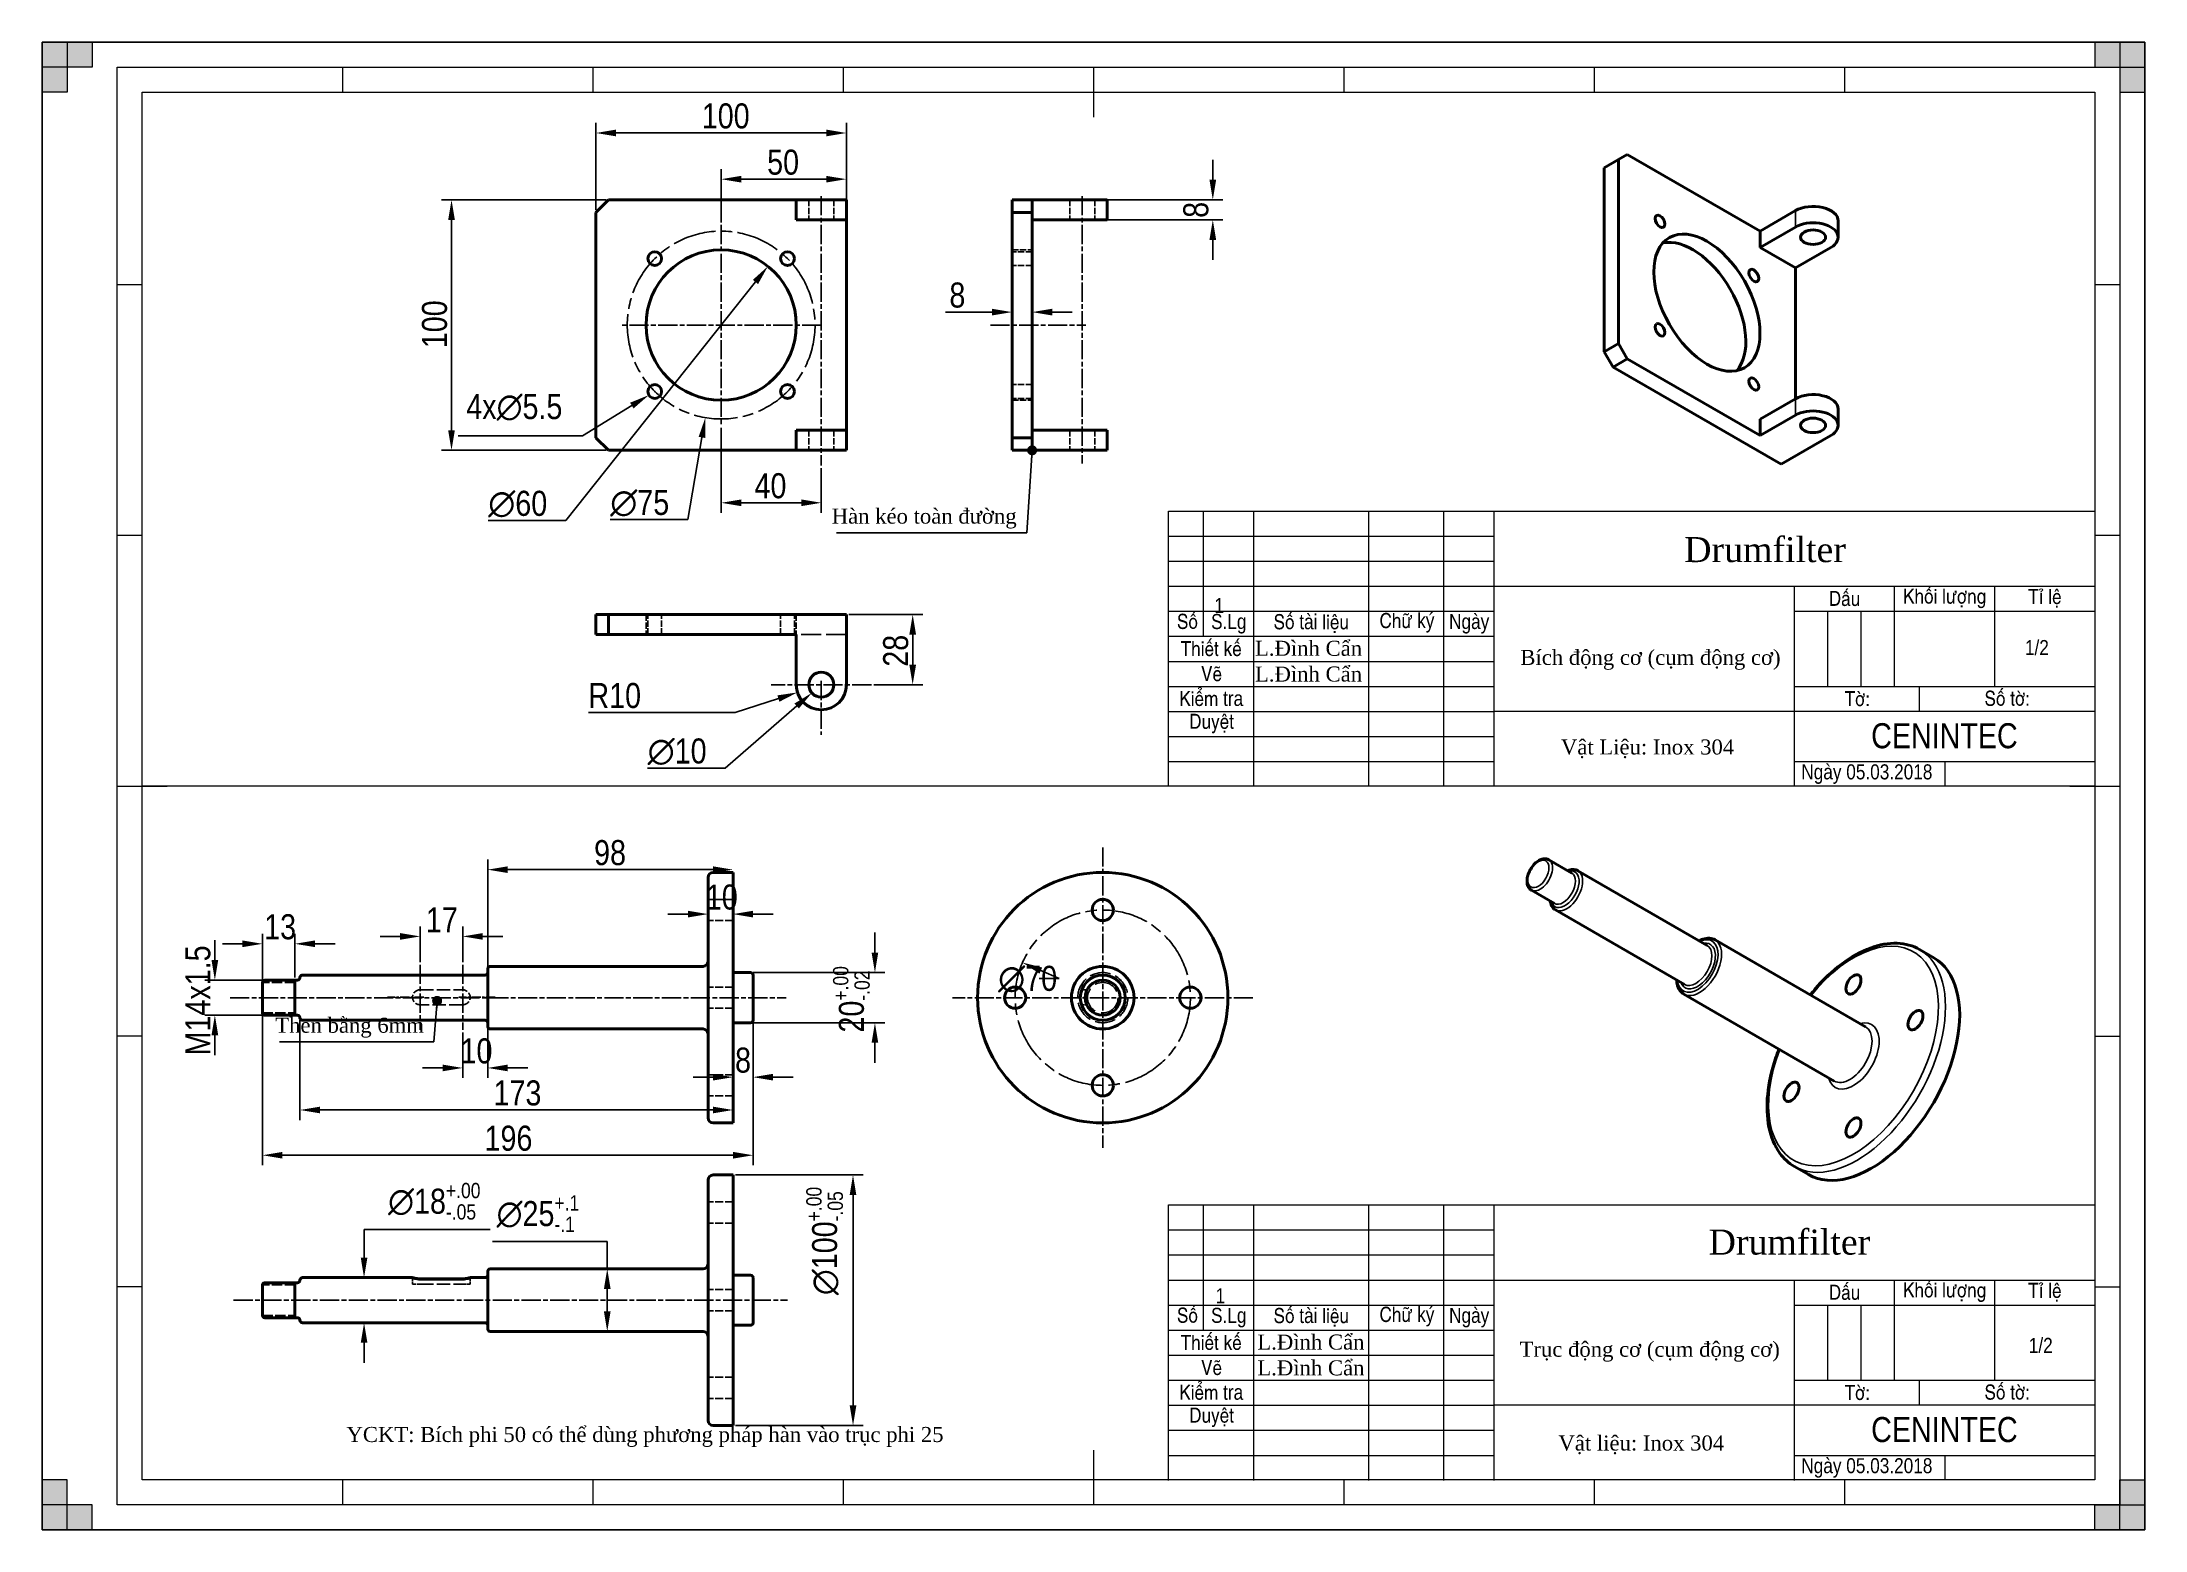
# Model space of a CAD drawing. Header units: millimetres. Extents: x 0 to 840, y 0 to 594.
import ezdxf

# ---------------------------------------------------------------- set-up
doc = ezdxf.new("R2010")
doc.units = ezdxf.units.MM
doc.header["$LTSCALE"] = 2
doc.linetypes.add('CHAIN', pattern=[0.7087, 0.4724, -0.0591, 0.1181, -0.0591])
doc.linetypes.add('DASHED', pattern=[0.2067, 0.1654, -0.0413])
for name, color, linetype, lineweight in [('Border (ANSI)', 7, 'Continuous', 70), ('Center Mark (ANSI)', 7, 'Continuous', 25), ('Centerline (ANSI)', 7, 'Continuous', 25), ('Co ban', 7, 'Continuous', 50), ('Dimension (ANSI)', 7, 'Continuous', 25), ('Hidden Narrow (ANSI)', 7, 'DASHED', 25), ('Sketch Geometry (ANSI)', 7, 'Continuous', 25), ('Symbol (ANSI)', 7, 'Continuous', 25)]:
    doc.layers.add(name, color=color, linetype=linetype, lineweight=lineweight)
for name, color, linetype, lineweight, true_color in [('Khung ban ve', 5, 'Continuous', 15, 0x0000ff), ('Lien manh', 7, 'Continuous', 25, 0x020305), ('Manh', 7, 'DASHED', 25, 0x008000), ('Manh khung ten', 7, 'Continuous', 15, 0x994c4c), ('Net chu', 30, 'Continuous', 15, 0xff7f00), ('THIN', 5, 'Continuous', 15, 0x0000ff)]:
    doc.layers.add(name, color=color, linetype=linetype, lineweight=lineweight, true_color=true_color)
doc.styles.add('Note Text (ANSI)', font='')
doc.styles.add('StandardAM_ANSI', font='')
doc.styles.get('Note Text (ANSI)').set_extended_font_data('VNI-Helve-Condense')
doc.styles.get('StandardAM_ANSI').set_extended_font_data('VNI-Helve-Condense')
doc.dimstyles.new('Default - mm (ANSI)', dxfattribs={"dimscale": 2, "dimtxt": 5, "dimasz": 4, "dimexe": 2, "dimexo": 0.5, "dimgap": 0.8, "dimtad": 1, "dimtoh": 1, "dimdec": 0, "dimrnd": 1e-08, "dimzin": 4, "dimdsep": 46, "dimtxsty": 'StandardAM_ANSI', "dimcen": 0.09, "dimdle": 10, "dimclrd": 256, "dimclre": 256, "dimclrt": 256, "dimadec": 1, "dimazin": 1, "dimtfac": 0.61, "dimtofl": 0, "dimtmove": 0, "dimatfit": 3, "dimldrblk": 'DOT', "dimfxl": 1, "dimtolj": 1, "dimtzin": 4, "dimlwd": -1, "dimlwe": -1, "dimarcsym": 0})
doc.dimstyles.new('Default - mm (ANSI)$7', dxfattribs={"dimscale": 2, "dimtxt": 5, "dimasz": 2, "dimexe": 2, "dimexo": 0.5, "dimgap": 0.8, "dimtad": 1, "dimtoh": 1, "dimdec": 0, "dimrnd": 1e-08, "dimzin": 4, "dimdsep": 46, "dimtxsty": 'StandardAM_ANSI', "dimcen": 0.09, "dimdle": 10, "dimclrd": 256, "dimclre": 256, "dimclrt": 256, "dimadec": 1, "dimazin": 1, "dimtfac": 0.61, "dimtofl": 0, "dimtmove": 0, "dimatfit": 3, "dimldrblk": 'DOT', "dimfxl": 1, "dimtolj": 1, "dimtzin": 4, "dimlwd": -1, "dimlwe": -1, "dimarcsym": 0})

msp = doc.modelspace()

# ---------------------------------------------------------------- texts
at = {"layer": 'Symbol (ANSI)', "color": 150, "true_color": 0x0080ff, "char_height": 6, "attachment_point": 9, "style": 'StandardAM_ANSI'}
for s, insert, width in [('{\\fTimes New Roman|b0|i0;\\H6.0000;Hàn kéo toàn đường}', (389.31, 399.77), 73.9118), ('{\\fTimes New Roman|b0|i0;\\H6.0000;Then bằng 6mm}', (152.56, 196.51), 59.4167)]:
    msp.add_mtext(s, dxfattribs=dict(at, insert=insert, width=width))
at = {"layer": 'Symbol (ANSI)', "char_height": 6, "attachment_point": 1, "style": 'Note Text (ANSI)'}
for insert in [(468.31, 372.07), (468.75, 96.48)]:
    msp.add_mtext('{\\fVNI-Helve-Condense|b0|i0;1}', dxfattribs=dict(at, insert=insert))
at = {"layer": 'Symbol (ANSI)', "insert": (792.06, 355.27), "char_height": 6, "width": 10.4478, "attachment_point": 1, "line_spacing_factor": 0.25, "style": 'Note Text (ANSI)'}
msp.add_mtext('{\\fVNI-Helve-Condense|b0|i0;1/2\\P}', dxfattribs=at)
at = {"layer": 'Symbol (ANSI)', "char_height": 6, "attachment_point": 1, "style": 'Note Text (ANSI)'}
for s, insert, width in [('{\\fTimes New Roman|b0|i0;\\H6.0000;Bích động cơ (cụm động cơ)}', (590.5, 351.34), 104.0049), ('{\\fTimes New Roman|b0|i0;\\H6.0000;Vật Liệu: Inox 304}', (606.71, 315.58), 69.2402), ('{\\fVNI-Helve-Condense|b0|i0;1/2}', (793.61, 76.68), 10.4478), ('{\\fTimes New Roman|b0|i0;\\H6.0000;Trục động cơ (cụm động cơ)}', (590.19, 75.13), 103.9951), ('{\\fTimes New Roman|b0|i0;\\H6.0000;YCKT: Bích phi 50 có thể dùng phương pháp hàn vào trục phi 25}', (121.6, 41.1), 238.5932), ('{\\fTimes New Roman|b0|i0;\\H6.0000;Vật liệu: Inox 304}', (605.73, 37.7), 66.2255)]:
    msp.add_mtext(s, dxfattribs=dict(at, insert=insert, width=width))

# ---------------------------------------------------------------- blocks, each defined once
blk = doc.blocks.new('Borders 2x A3')
at = {"layer": 'THIN'}
for points in [[(0, 297), (10, 297), (10, 292), (0, 292)], [(5, 297), (5, 287), (0, 287), (0, 297)], [(420, 292), (420, 297), (410, 297), (410, 292)], [(420, 297), (415, 297), (415, 287), (420, 287)], [(0, 0), (5, 0), (5, 10), (0, 10)], [(415, 0), (415, 10), (420, 10), (420, 0)], [(0, 5), (0, 0), (10, 0), (10, 5)], [(420, 0), (410, 0), (410, 5), (420, 5)]]:
    blk.add_hatch(color=256, dxfattribs=at).paths.add_polyline_path(points)
at = {"layer": 'Khung ban ve'}
for p, q in [((210, 292), (210, 282)), ((20, 287), (410, 287)), ((20, 10), (20, 287)), ((410, 287), (410, 10)), ((225, 148.38), (225, 203.38)), ((225, 203.38), (410.02, 203.38)), ((232, 178.38), (232, 203.38)), ((242, 148.38), (242, 203.38)), ((265, 148.38), (265, 203.38)), ((280, 148.38), (280, 203.38)), ((290, 148.38), (290, 203.38)), ((225, 188.38), (410.02, 188.38)), ((350, 148.38), (350, 188.38)), ((370, 168.38), (370, 188.38)), ((390, 168.38), (390, 188.38)), ((225, 183.38), (290, 183.38)), ((350, 183.38), (410.02, 183.38)), ((225, 178.38), (290, 178.38)), ((350, 168.38), (410.02, 168.38)), ((375, 163.38), (375, 168.38)), ((410, 163.38), (290, 163.38)), ((15, 148.5), (25, 148.5)), ((410, 148.5), (20, 148.5)), ((405, 148.5), (415, 148.5)), ((225, 64.88), (410.02, 64.88)), ((225, 9.88), (225, 64.88)), ((232, 39.88), (232, 64.88)), ((242, 9.88), (242, 64.88)), ((265, 9.88), (265, 64.88)), ((280, 9.88), (280, 64.88)), ((290, 9.88), (290, 64.88)), ((410, 59.88), (410.02, 59.88)), ((410, 54.88), (410.02, 54.88)), ((225, 49.88), (410.02, 49.88)), ((350, 9.88), (350, 49.88)), ((370, 29.88), (370, 49.88)), ((390, 29.88), (390, 49.88)), ((225, 44.88), (290, 44.88)), ((350, 44.88), (410.02, 44.88)), ((225, 39.88), (290, 39.88)), ((410, 39.88), (410.02, 39.88)), ((410, 34.88), (410.02, 34.88)), ((350, 29.88), (410.02, 29.88)), ((375, 24.88), (375, 29.88)), ((410, 24.88), (290, 24.88)), ((410, 19.88), (410.02, 19.88)), ((210, 15.93), (210, 5)), ((410, 10), (20, 10))]:
    blk.add_line(p, q, dxfattribs=at)
at = {"layer": 'Manh khung ten', "lineweight": 25}
for p, q in [((420, 297), (0, 297)), ((0, 297), (0, 0)), ((420, 0), (420, 297)), ((0, 0), (420, 0))]:
    blk.add_line(p, q, dxfattribs=at)
at = {"layer": 'Manh khung ten'}
for p, q in [((0, 297), (420, 297)), ((0, 0), (0, 297)), ((420, 297), (420, 0)), ((15, 292), (415, 292)), ((15, 5), (15, 292)), ((60, 292), (60, 287)), ((110, 292), (110, 287)), ((260, 292), (260, 287)), ((310, 292), (310, 287)), ((360, 292), (360, 287)), ((415, 292), (415, 5)), ((19.97, 248.54), (14.98, 248.54)), ((414.97, 248.54), (409.98, 248.54)), ((19.98, 198.5), (15, 198.5)), ((225, 198.38), (290, 198.38)), ((414.98, 198.5), (410, 198.5)), ((225, 193.38), (290, 193.38)), ((356.67, 168.38), (356.67, 183.38)), ((363.33, 168.38), (363.33, 183.38)), ((225, 173.38), (290, 173.38)), ((225, 168.38), (290, 168.38)), ((225, 163.38), (290, 163.38)), ((225, 158.38), (290, 158.38)), ((225, 153.38), (290, 153.38)), ((350, 153.38), (410.02, 153.38)), ((380.01, 153.38), (380.01, 148.5)), ((19.98, 98.54), (15, 98.54)), ((414.98, 98.5), (410, 98.5)), ((225, 59.88), (290, 59.88)), ((225, 54.88), (290, 54.88)), ((20, 48.5), (15.02, 48.5)), ((415, 48.46), (410.02, 48.46)), ((356.67, 29.88), (356.67, 44.88)), ((363.33, 29.88), (363.33, 44.88)), ((225, 34.88), (290, 34.88)), ((225, 29.88), (290, 29.88)), ((225, 24.88), (290, 24.88)), ((225, 19.88), (290, 19.88)), ((225, 14.88), (290, 14.88)), ((350, 14.88), (410.02, 14.88)), ((380.01, 14.88), (380.01, 10)), ((60, 10), (60, 5)), ((110, 10), (110, 5)), ((160, 10), (160, 5)), ((260, 10), (260, 5)), ((310, 10), (310, 5)), ((360, 10), (360, 5)), ((415, 5), (15, 5)), ((420, 0), (0, 0))]:
    blk.add_line(p, q, dxfattribs=at)
at = {"layer": 'Net chu'}
blk.add_line((160, 292), (160, 287), dxfattribs=at)
at = {"layer": 'THIN'}
for p, q in [((0, 292), (0, 297)), ((0, 297), (10, 297)), ((0, 297), (5, 297)), ((0, 287), (0, 297)), ((5, 297), (5, 287)), ((10, 297), (10, 292)), ((420, 297), (410, 297)), ((410, 297), (410, 292)), ((420, 297), (415, 297)), ((415, 297), (415, 287)), ((420, 292), (420, 297)), ((420, 287), (420, 297)), ((10, 292), (0, 292)), ((410, 292), (420, 292)), ((5, 287), (0, 287)), ((415, 287), (420, 287)), ((5, 10), (0, 10)), ((0, 10), (0, 0)), ((5, 0), (5, 10)), ((415, 0), (415, 10)), ((415, 10), (420, 10)), ((420, 10), (420, 0)), ((0, 5), (0, 0)), ((10, 5), (0, 5)), ((10, 0), (10, 5)), ((410, 0), (410, 5)), ((410, 5), (420, 5)), ((420, 5), (420, 0)), ((0, 0), (10, 0)), ((0, 0), (5, 0)), ((420, 0), (410, 0)), ((420, 0), (415, 0))]:
    blk.add_line(p, q, dxfattribs=at)
at = {"layer": 'Border (ANSI)', "style": 'Note Text (ANSI)'}
for s, insert, char_height, width, attachment_point in [('\\fTimes New Roman|b0|i0;\\H5.0000;Drumfilter', (344.13, 195.65), 5, 59.8872, 5), ('Daáu', (360, 185.92), 3, 19.9371, 5), ('Khoái löôïng', (379.99, 185.95), 3, 19.9371, 5), ('Tæ leä', (400.02, 185.95), 3, 19.9948, 5), ('Soá', (228.76, 181.33), 3, 7.075, 5), ('S.Lg', (237.02, 180.88), 3, 10.0576, 5), ('Soá taøi lieäu', (253.49, 180.92), 3, 22.8599, 5), ('Chöõ kyù', (272.6, 181.08), 3, 15.0245, 5), ('Ngaøy', (285.03, 180.88), 3, 10.0163, 5), ('Thieát keá', (233.51, 175.91), 3, 16.9679, 5), ('\\fTimes New Roman|b0|i0;\\H3.0000;L.Đình Cẩn', (252.95, 175.96), 3, 22.8602, 5), ('Veõ', (233.58, 170.9), 3, 17.0139, 5), ('\\fTimes New Roman|b0|i0;\\H3.0000;L.Đình Cẩn', (252.95, 170.82), 3, 22.8602, 5), ('Kieåm tra', (233.51, 165.95), 3, 16.9779, 5), ('Soá tôø:', (392.49, 165.98), 3, 34.8305, 5), ('Tôø:', (362.55, 165.91), 3, 24.9188, 5), ('Duyeät', (233.58, 160.97), 3, 16.9779, 5), ('\\fVNI-Helve-Condense|b0|i0;\\H5.0000;CENINTEC', (379.95, 158.5), 5, 59.8872, 5), ('\\fVNI-Helve-Condense|b0|i0;Ngaøy 05.03.2018', (351.37, 150.87), 3, 30.0083, 4), ('\\fTimes New Roman|b0|i0;\\H5.0000;Drumfilter', (349, 57.42), 5, 59.8872, 5), ('Daáu', (360, 47.42), 3, 19.9371, 5), ('Khoái löôïng', (379.99, 47.45), 3, 19.9371, 5), ('Tæ leä', (400.02, 47.45), 3, 19.9948, 5), ('Soá', (228.76, 42.83), 3, 7.075, 5), ('S.Lg', (237.02, 42.38), 3, 10.0576, 5), ('Soá taøi lieäu', (253.49, 42.42), 3, 22.8599, 5), ('Chöõ kyù', (272.6, 42.58), 3, 15.0245, 5), ('Ngaøy', (285.03, 42.38), 3, 10.0163, 5), ('Thieát keá', (233.51, 37.41), 3, 16.9679, 5), ('\\fTimes New Roman|b0|i0;\\H3.0000;L.Đình Cẩn', (253.42, 37.47), 3, 22.8602, 5), ('Veõ', (233.58, 32.4), 3, 17.0139, 5), ('\\fTimes New Roman|b0|i0;\\H3.0000;L.Đình Cẩn', (253.42, 32.32), 3, 22.8602, 5), ('Kieåm tra', (233.51, 27.45), 3, 16.9779, 5), ('Soá tôø:', (392.49, 27.48), 3, 34.8305, 5), ('Tôø:', (362.55, 27.41), 3, 24.9188, 5), ('Duyeät', (233.58, 22.47), 3, 16.9779, 5), ('\\fVNI-Helve-Condense|b0|i0;\\H5.0000;CENINTEC', (379.95, 20), 5, 59.8872, 5), ('\\fVNI-Helve-Condense|b0|i0;Ngaøy 05.03.2018', (351.37, 12.37), 3, 30.0083, 4)]:
    blk.add_mtext(s, dxfattribs=dict(at, insert=insert, char_height=char_height, width=width, attachment_point=attachment_point))
blk = doc.blocks.new('*D5')
at = {"layer": 'Defpoints', "color": 0, "transparency": 16777216}
for p in [(226.27, 531.02), (163.56, 431.02), (226.27, 431.02)]:
    blk.add_point(p, dxfattribs=at)
at = {"layer": 'Dimension (ANSI)', "transparency": 16777216}
for p, q in [((225.27, 531.02), (159.56, 531.02)), ((163.56, 523.02), (163.56, 439.02)), ((225.27, 431.02), (159.56, 431.02))]:
    blk.add_line(p, q, dxfattribs=at)
for points in [[(162.22, 523.02), (164.89, 523.02), (163.56, 531.02)], [(162.22, 439.02), (164.89, 439.02), (163.56, 431.02)]]:
    blk.add_solid(points, dxfattribs=at)
at = {"layer": 'Dimension (ANSI)', "color": 150, "true_color": 0x0080ff, "transparency": 16777216, "insert": (151.74, 471.78), "char_height": 10, "attachment_point": 1, "rotation": 90, "style": 'StandardAM_ANSI'}
blk.add_mtext('\\A1;100', dxfattribs=at)
blk = doc.blocks.new('_Dot')
at = {"color": 0, "linetype": 'ByBlock', "lineweight": -2}
blk.add_line((-0.5, 0), (-1, 0), dxfattribs=at)
at = {"color": 0, "linetype": 'ByBlock', "const_width": 0.5}
blk.add_lwpolyline([(-0.25, 0, 1), (0.25, 0, 1)], format="xyb", close=True, dxfattribs=at)
blk = doc.blocks.new('*D6')
at = {"layer": 'Defpoints', "color": 0, "transparency": 16777216}
for p in [(321.27, 557.71), (221.27, 526.02), (321.27, 523.02)]:
    blk.add_point(p, dxfattribs=at)
at = {"layer": 'Dimension (ANSI)', "transparency": 16777216}
for p, q in [((221.27, 527.02), (221.27, 561.71)), ((229.27, 557.71), (313.27, 557.71)), ((321.27, 524.02), (321.27, 561.71))]:
    blk.add_line(p, q, dxfattribs=at)
for points in [[(229.27, 559.05), (229.27, 556.38), (221.27, 557.71)], [(313.27, 559.05), (313.27, 556.38), (321.27, 557.71)]]:
    blk.add_solid(points, dxfattribs=at)
at = {"layer": 'Dimension (ANSI)', "color": 150, "true_color": 0x0080ff, "transparency": 16777216, "insert": (263.53, 569.53), "char_height": 10, "attachment_point": 1, "style": 'StandardAM_ANSI'}
blk.add_mtext('\\A1;100', dxfattribs=at)
blk = doc.blocks.new('*D7')
at = {"layer": 'Defpoints', "color": 0, "transparency": 16777216}
for p in [(321.27, 539.26), (271.27, 521.02), (321.27, 523.02)]:
    blk.add_point(p, dxfattribs=at)
at = {"layer": 'Dimension (ANSI)', "transparency": 16777216}
for p, q in [((271.27, 522.02), (271.27, 543.26)), ((279.27, 539.26), (313.27, 539.26)), ((321.27, 524.02), (321.27, 543.26))]:
    blk.add_line(p, q, dxfattribs=at)
for points in [[(279.27, 540.59), (279.27, 537.93), (271.27, 539.26)], [(313.27, 540.59), (313.27, 537.93), (321.27, 539.26)]]:
    blk.add_solid(points, dxfattribs=at)
at = {"layer": 'Dimension (ANSI)', "color": 150, "true_color": 0x0080ff, "transparency": 16777216, "insert": (289.64, 551.07), "char_height": 10, "attachment_point": 1, "style": 'StandardAM_ANSI'}
blk.add_mtext('\\A1;50', dxfattribs=at)
blk = doc.blocks.new('*D8')
at = {"layer": 'Defpoints', "color": 0, "transparency": 16777216}
for p in [(271.27, 441.02), (311.27, 424.9), (311.27, 410.07)]:
    blk.add_point(p, dxfattribs=at)
at = {"layer": 'Dimension (ANSI)', "transparency": 16777216}
for p, q in [((271.27, 440.02), (271.27, 406.07)), ((311.27, 423.9), (311.27, 406.07)), ((279.27, 410.07), (303.27, 410.07))]:
    blk.add_line(p, q, dxfattribs=at)
for points in [[(279.27, 411.4), (279.27, 408.73), (271.27, 410.07)], [(303.27, 411.4), (303.27, 408.73), (311.27, 410.07)]]:
    blk.add_solid(points, dxfattribs=at)
at = {"layer": 'Dimension (ANSI)', "color": 150, "true_color": 0x0080ff, "transparency": 16777216, "insert": (284.59, 421.88), "char_height": 10, "attachment_point": 1, "style": 'StandardAM_ANSI'}
blk.add_mtext('\\A1;40', dxfattribs=at)
blk = doc.blocks.new('*D9')
at = {"layer": 'Defpoints', "color": 0, "transparency": 16777216}
for p in [(277.59, 517.98), (264.94, 444.06)]:
    blk.add_point(p, dxfattribs=at)
at = {"layer": 'Dimension (ANSI)', "transparency": 16777216}
for p, q in [((271.09, 481.02), (271.45, 481.02)), ((271.27, 480.84), (271.27, 481.2)), ((257.99, 403.41), (263.59, 436.17)), ((226.95, 403.41), (257.99, 403.41))]:
    blk.add_line(p, q, dxfattribs=at)
blk.add_solid([(262.28, 436.4), (264.91, 435.95), (264.94, 444.06)], dxfattribs=at)
at = {"layer": 'Dimension (ANSI)', "color": 150, "true_color": 0x0080ff, "transparency": 16777216, "insert": (226.95, 415.22), "char_height": 10, "attachment_point": 1, "style": 'StandardAM_ANSI'}
blk.add_mtext('\\A1;∅75', dxfattribs=at)
blk = doc.blocks.new('*D10')
at = {"layer": 'Defpoints', "color": 0, "transparency": 16777216}
for p in [(289.95, 504.49), (252.58, 457.55)]:
    blk.add_point(p, dxfattribs=at)
at = {"layer": 'Dimension (ANSI)', "transparency": 16777216}
for p, q in [((209.17, 403.04), (284.97, 498.23)), ((178.22, 403.04), (209.17, 403.04))]:
    blk.add_line(p, q, dxfattribs=at)
blk.add_solid([(283.93, 499.06), (286.01, 497.4), (289.95, 504.49)], dxfattribs=at)
at = {"layer": 'Dimension (ANSI)', "color": 150, "true_color": 0x0080ff, "transparency": 16777216, "insert": (178.22, 414.85), "char_height": 10, "attachment_point": 1, "style": 'StandardAM_ANSI'}
blk.add_mtext('\\A1;∅60', dxfattribs=at)
blk = doc.blocks.new('*D11')
at = {"layer": 'Defpoints', "color": 0, "transparency": 16777216}
for p in [(247.09, 455.94), (242.41, 453.07)]:
    blk.add_point(p, dxfattribs=at)
at = {"layer": 'Dimension (ANSI)', "transparency": 16777216}
for p, q in [((244.57, 454.51), (244.93, 454.51)), ((244.75, 454.33), (244.75, 454.69)), ((215.94, 436.83), (235.59, 448.88)), ((166.27, 436.83), (215.94, 436.83))]:
    blk.add_line(p, q, dxfattribs=at)
blk.add_solid([(234.89, 450.02), (236.28, 447.75), (242.41, 453.07)], dxfattribs=at)
at = {"layer": 'Dimension (ANSI)', "color": 150, "true_color": 0x0080ff, "transparency": 16777216, "insert": (166.27, 453.48), "char_height": 10, "attachment_point": 1, "style": 'StandardAM_ANSI'}
blk.add_mtext('\\A1; \\fVNI-Helve-Condense|b0|i0;\\H10.0000;4x\\fAIGDT|b0|i0;\\H10.0000;n\\fVNI-Helve-Condense|b0|i0;\\H10.0000;5.5', dxfattribs=at)
blk = doc.blocks.new('*D12')
at = {"layer": 'Defpoints', "color": 0, "transparency": 16777216}
for p in [(321.27, 365.44), (331.27, 337.44), (347.77, 337.44)]:
    blk.add_point(p, dxfattribs=at)
at = {"layer": 'Dimension (ANSI)', "transparency": 16777216}
for p, q in [((322.27, 365.44), (351.77, 365.44)), ((347.77, 357.44), (347.77, 345.44)), ((332.27, 337.44), (351.77, 337.44))]:
    blk.add_line(p, q, dxfattribs=at)
for points in [[(346.44, 357.44), (349.11, 357.44), (347.77, 365.44)], [(346.44, 345.44), (349.11, 345.44), (347.77, 337.44)]]:
    blk.add_solid(points, dxfattribs=at)
at = {"layer": 'Dimension (ANSI)', "color": 150, "true_color": 0x0080ff, "transparency": 16777216, "insert": (335.96, 344.62), "char_height": 10, "attachment_point": 1, "rotation": 90, "style": 'StandardAM_ANSI'}
blk.add_mtext('\\A1;28', dxfattribs=at)
blk = doc.blocks.new('*D13')
at = {"layer": 'Defpoints', "color": 0, "transparency": 16777216}
for p in [(276.02, 245.85), (266.02, 212.49), (276.02, 212.49)]:
    blk.add_point(p, dxfattribs=at)
at = {"layer": 'Dimension (ANSI)', "transparency": 16777216}
for p, q in [((258.02, 245.85), (250.02, 245.85)), ((284.02, 245.85), (292.02, 245.85))]:
    blk.add_line(p, q, dxfattribs=at)
for points in [[(258.02, 247.19), (258.02, 244.52), (266.02, 245.85)], [(284.02, 247.19), (284.02, 244.52), (276.02, 245.85)]]:
    blk.add_solid(points, dxfattribs=at)
at = {"layer": 'Dimension (ANSI)', "color": 150, "true_color": 0x0080ff, "transparency": 16777216, "insert": (265.16, 257.67), "char_height": 10, "attachment_point": 1, "style": 'StandardAM_ANSI'}
blk.add_mtext('\\A1;10', dxfattribs=at)
blk = doc.blocks.new('*D14')
at = {"layer": 'Defpoints', "color": 0, "transparency": 16777216}
for p in [(178.02, 263.6), (178.02, 223.99), (276.02, 212.49)]:
    blk.add_point(p, dxfattribs=at)
at = {"layer": 'Dimension (ANSI)', "transparency": 16777216}
for p, q in [((178.02, 224.99), (178.02, 267.6)), ((268.02, 263.6), (186.02, 263.6))]:
    blk.add_line(p, q, dxfattribs=at)
for points in [[(186.02, 264.93), (186.02, 262.26), (178.02, 263.6)], [(268.02, 264.93), (268.02, 262.26), (276.02, 263.6)]]:
    blk.add_solid(points, dxfattribs=at)
at = {"layer": 'Dimension (ANSI)', "color": 150, "true_color": 0x0080ff, "transparency": 16777216, "insert": (220.51, 275.41), "char_height": 10, "attachment_point": 1, "style": 'StandardAM_ANSI'}
blk.add_mtext('\\A1;98', dxfattribs=at)
blk = doc.blocks.new('*D15')
at = {"layer": 'Defpoints', "color": 0, "transparency": 16777216}
for p in [(168.02, 236.95), (151.02, 225.64), (168.02, 225.64)]:
    blk.add_point(p, dxfattribs=at)
at = {"layer": 'Dimension (ANSI)', "transparency": 16777216}
for p, q in [((143.02, 236.95), (135.02, 236.95)), ((151.02, 226.64), (151.02, 240.95)), ((168.02, 226.64), (168.02, 240.95)), ((176.02, 236.95), (184.02, 236.95))]:
    blk.add_line(p, q, dxfattribs=at)
for points in [[(143.02, 238.28), (143.02, 235.62), (151.02, 236.95)], [(176.02, 238.28), (176.02, 235.62), (168.02, 236.95)]]:
    blk.add_solid(points, dxfattribs=at)
at = {"layer": 'Dimension (ANSI)', "color": 150, "true_color": 0x0080ff, "transparency": 16777216, "insert": (153.33, 248.55), "char_height": 10, "attachment_point": 1, "style": 'StandardAM_ANSI'}
blk.add_mtext('\\A1;17', dxfattribs=at)
blk = doc.blocks.new('*D16')
at = {"layer": 'Defpoints', "color": 0, "transparency": 16777216}
for p in [(103.02, 204.49), (276.02, 167.65), (276.02, 162.49)]:
    blk.add_point(p, dxfattribs=at)
at = {"layer": 'Dimension (ANSI)', "transparency": 16777216}
for p, q in [((103.02, 203.49), (103.02, 163.65)), ((111.02, 167.65), (268.02, 167.65))]:
    blk.add_line(p, q, dxfattribs=at)
for points in [[(111.02, 168.98), (111.02, 166.32), (103.02, 167.65)], [(268.02, 168.98), (268.02, 166.32), (276.02, 167.65)]]:
    blk.add_solid(points, dxfattribs=at)
at = {"layer": 'Dimension (ANSI)', "color": 150, "true_color": 0x0080ff, "transparency": 16777216, "insert": (180.35, 179.46), "char_height": 10, "attachment_point": 1, "style": 'StandardAM_ANSI'}
blk.add_mtext('\\A1;173', dxfattribs=at)
blk = doc.blocks.new('*D17')
at = {"layer": 'Defpoints', "color": 0, "transparency": 16777216}
for p in [(101.02, 234), (88.02, 218.49), (101.02, 219.49)]:
    blk.add_point(p, dxfattribs=at)
at = {"layer": 'Dimension (ANSI)', "transparency": 16777216}
for p, q in [((88.02, 219.49), (88.02, 238)), ((101.02, 220.49), (101.02, 238)), ((80.02, 234), (72.02, 234)), ((109.02, 234), (117.02, 234))]:
    blk.add_line(p, q, dxfattribs=at)
for points in [[(80.02, 235.33), (80.02, 232.67), (88.02, 234)], [(109.02, 235.33), (109.02, 232.67), (101.02, 234)]]:
    blk.add_solid(points, dxfattribs=at)
at = {"layer": 'Dimension (ANSI)', "color": 150, "true_color": 0x0080ff, "transparency": 16777216, "insert": (88.73, 245.81), "char_height": 10, "attachment_point": 1, "style": 'StandardAM_ANSI'}
blk.add_mtext('\\A1;13', dxfattribs=at)
blk = doc.blocks.new('*D18')
at = {"layer": 'Defpoints', "color": 0, "transparency": 16777216}
for p in [(89.02, 219.49), (69.02, 205.49), (89.02, 205.49)]:
    blk.add_point(p, dxfattribs=at)
at = {"layer": 'Dimension (ANSI)', "transparency": 16777216}
for p, q in [((69.02, 227.49), (69.02, 235.49)), ((88.02, 219.49), (65.02, 219.49)), ((88.02, 205.49), (65.02, 205.49)), ((69.02, 197.49), (69.02, 189.49))]:
    blk.add_line(p, q, dxfattribs=at)
for points in [[(67.69, 227.49), (70.36, 227.49), (69.02, 219.49)], [(67.69, 197.49), (70.36, 197.49), (69.02, 205.49)]]:
    blk.add_solid(points, dxfattribs=at)
at = {"layer": 'Dimension (ANSI)', "color": 150, "true_color": 0x0080ff, "transparency": 16777216, "insert": (57.21, 186.24), "char_height": 10, "attachment_point": 1, "rotation": 90, "style": 'StandardAM_ANSI'}
blk.add_mtext('\\A1; \\fVNI-Helve-Condense|b0|i0;\\H10.0000;M14x1.5', dxfattribs=at)
blk = doc.blocks.new('*D19')
at = {"layer": 'Defpoints', "color": 0, "transparency": 16777216}
for p in [(168.02, 199.64), (178.02, 200.99), (178.02, 184.44)]:
    blk.add_point(p, dxfattribs=at)
at = {"layer": 'Dimension (ANSI)', "transparency": 16777216}
for p, q in [((168.02, 198.64), (168.02, 180.44)), ((178.02, 199.99), (178.02, 180.44)), ((160.02, 184.44), (152.02, 184.44)), ((186.02, 184.44), (194.02, 184.44))]:
    blk.add_line(p, q, dxfattribs=at)
for points in [[(160.02, 185.77), (160.02, 183.1), (168.02, 184.44)], [(186.02, 185.77), (186.02, 183.1), (178.02, 184.44)]]:
    blk.add_solid(points, dxfattribs=at)
at = {"layer": 'Dimension (ANSI)', "color": 150, "true_color": 0x0080ff, "transparency": 16777216, "insert": (167.16, 196.25), "char_height": 10, "attachment_point": 1, "style": 'StandardAM_ANSI'}
blk.add_mtext('\\A1;10', dxfattribs=at)
blk = doc.blocks.new('*D20')
at = {"layer": 'Defpoints', "color": 0, "transparency": 16777216}
for p in [(391.63, 226.52), (455.77, 198.47)]:
    blk.add_point(p, dxfattribs=at)
at = {"layer": 'Dimension (ANSI)', "transparency": 16777216}
for p, q in [((398.29, 220.11), (406.29, 220.11)), ((406.29, 220.11), (398.96, 223.31))]:
    blk.add_line(p, q, dxfattribs=at)
blk.add_solid([(399.5, 224.53), (398.43, 222.09), (391.63, 226.52)], dxfattribs=at)
at = {"layer": 'Dimension (ANSI)', "color": 150, "true_color": 0x0080ff, "transparency": 16777216, "insert": (381.9, 225.21), "char_height": 10, "attachment_point": 1, "style": 'StandardAM_ANSI'}
blk.add_mtext('\\A1;∅70', dxfattribs=at)
blk = doc.blocks.new('*D21')
at = {"layer": 'Defpoints', "color": 0, "transparency": 16777216}
for p in [(276.02, 141.71), (276.02, 41.71), (323.94, 41.71)]:
    blk.add_point(p, dxfattribs=at)
at = {"layer": 'Dimension (ANSI)', "transparency": 16777216}
for p, q in [((277.02, 141.71), (327.94, 141.71)), ((323.94, 133.71), (323.94, 49.71)), ((277.02, 41.71), (327.94, 41.71))]:
    blk.add_line(p, q, dxfattribs=at)
for points in [[(322.61, 133.71), (325.27, 133.71), (323.94, 141.71)], [(322.61, 49.71), (325.27, 49.71), (323.94, 41.71)]]:
    blk.add_solid(points, dxfattribs=at)
at = {"layer": 'Dimension (ANSI)', "color": 150, "true_color": 0x0080ff, "transparency": 16777216, "insert": (305.27, 93.71), "char_height": 10, "attachment_point": 1, "rotation": 90, "style": 'StandardAM_ANSI'}
blk.add_mtext('\\A1;\\fAIGDT|b0|i0;\\H10.0000;n\\fVNI-Helve-Condense|b0|i0;\\H10.0000;100{\\H6.1;\\S+.00^ -.05;}', dxfattribs=at)
blk = doc.blocks.new('*D22')
at = {"layer": 'Defpoints', "color": 0, "transparency": 16777216}
for p in [(225.77, 104.21), (225.77, 79.21), (225.77, 79.21)]:
    blk.add_point(p, dxfattribs=at)
at = {"layer": 'Dimension (ANSI)', "transparency": 16777216}
for p, q in [((179.96, 115.21), (225.77, 115.21)), ((225.77, 115.21), (225.77, 104.21)), ((225.77, 96.21), (225.77, 87.21))]:
    blk.add_line(p, q, dxfattribs=at)
for points in [[(224.44, 96.21), (227.1, 96.21), (225.77, 104.21)], [(224.44, 87.21), (227.1, 87.21), (225.77, 79.21)]]:
    blk.add_solid(points, dxfattribs=at)
at = {"layer": 'Dimension (ANSI)', "color": 150, "true_color": 0x0080ff, "transparency": 16777216, "insert": (181.56, 133.62), "char_height": 10, "attachment_point": 1, "style": 'StandardAM_ANSI'}
blk.add_mtext('\\A1;\\fAIGDT|b0|i0;\\H10.0000;n\\fVNI-Helve-Condense|b0|i0;\\H10.0000;25{\\H6.1;\\S+.1^ -.1;}', dxfattribs=at)
blk = doc.blocks.new('*D23')
at = {"layer": 'Defpoints', "color": 0, "transparency": 16777216}
for p in [(129.72, 100.71), (128.63, 82.71), (129.72, 82.71)]:
    blk.add_point(p, dxfattribs=at)
at = {"layer": 'Dimension (ANSI)', "transparency": 16777216}
for p, q in [((179.05, 119.88), (128.63, 119.88)), ((128.63, 119.88), (128.63, 116.71)), ((128.63, 108.71), (128.63, 116.71)), ((128.63, 74.71), (128.63, 66.71))]:
    blk.add_line(p, q, dxfattribs=at)
for points in [[(127.3, 108.71), (129.96, 108.71), (128.63, 100.71)], [(127.3, 74.71), (129.96, 74.71), (128.63, 82.71)]]:
    blk.add_solid(points, dxfattribs=at)
at = {"layer": 'Dimension (ANSI)', "color": 150, "true_color": 0x0080ff, "transparency": 16777216, "insert": (138.23, 138.55), "char_height": 10, "attachment_point": 1, "style": 'StandardAM_ANSI'}
blk.add_mtext('\\A1;\\fAIGDT|b0|i0;\\H10.0000;n\\fVNI-Helve-Condense|b0|i0;\\H10.0000;18{\\H6.1;\\S+.00^ -.05;}', dxfattribs=at)
blk = doc.blocks.new('*D24')
at = {"layer": 'Defpoints', "color": 0, "transparency": 16777216}
for p in [(395.49, 486.19), (387.49, 474.36), (395.49, 474.36)]:
    blk.add_point(p, dxfattribs=at)
at = {"layer": 'Dimension (ANSI)', "transparency": 16777216}
for p, q in [((379.49, 486.19), (360.84, 486.19)), ((403.49, 486.19), (411.49, 486.19))]:
    blk.add_line(p, q, dxfattribs=at)
for points in [[(379.49, 487.53), (379.49, 484.86), (387.49, 486.19)], [(403.49, 487.53), (403.49, 484.86), (395.49, 486.19)]]:
    blk.add_solid(points, dxfattribs=at)
at = {"layer": 'Dimension (ANSI)', "color": 150, "true_color": 0x0080ff, "transparency": 16777216, "insert": (362.44, 498.01), "char_height": 10, "attachment_point": 1, "style": 'StandardAM_ANSI'}
blk.add_mtext('\\A1;8', dxfattribs=at)
blk = doc.blocks.new('*D25')
at = {"layer": 'Defpoints', "color": 0, "transparency": 16777216}
for p in [(311.27, 337.44), (301.75, 334.37)]:
    blk.add_point(p, dxfattribs=at)
at = {"layer": 'Dimension (ANSI)', "transparency": 16777216}
for p, q in [((276.81, 326.31), (294.14, 331.91)), ((218.26, 326.31), (276.81, 326.31))]:
    blk.add_line(p, q, dxfattribs=at)
blk.add_solid([(293.73, 333.18), (294.55, 330.64), (301.75, 334.37)], dxfattribs=at)
at = {"layer": 'Dimension (ANSI)', "color": 150, "true_color": 0x0080ff, "transparency": 16777216, "insert": (218.26, 338.13), "char_height": 10, "attachment_point": 1, "style": 'StandardAM_ANSI'}
blk.add_mtext('\\A1;R10', dxfattribs=at)
blk = doc.blocks.new('*D26')
at = {"layer": 'Defpoints', "color": 0, "transparency": 16777216}
for p in [(315.05, 340.72), (307.49, 334.17)]:
    blk.add_point(p, dxfattribs=at)
at = {"layer": 'Dimension (ANSI)', "transparency": 16777216}
for p, q in [((311.09, 337.44), (311.45, 337.44)), ((311.27, 337.26), (311.27, 337.62)), ((272.82, 304.17), (301.44, 328.94)), ((241.88, 304.17), (272.82, 304.17))]:
    blk.add_line(p, q, dxfattribs=at)
blk.add_solid([(300.56, 329.94), (302.31, 327.93), (307.49, 334.17)], dxfattribs=at)
at = {"layer": 'Dimension (ANSI)', "color": 150, "true_color": 0x0080ff, "transparency": 16777216, "insert": (241.88, 315.98), "char_height": 10, "attachment_point": 1, "style": 'StandardAM_ANSI'}
blk.add_mtext('\\A1;∅10', dxfattribs=at)
blk = doc.blocks.new('*D27')
at = {"layer": 'Defpoints', "color": 0, "transparency": 16777216}
for p in [(415.49, 531.02), (415.49, 523.02), (467.66, 523.02)]:
    blk.add_point(p, dxfattribs=at)
at = {"layer": 'Dimension (ANSI)', "transparency": 16777216}
for p, q in [((467.66, 539.02), (467.66, 547.02)), ((416.49, 531.02), (471.66, 531.02)), ((416.49, 523.02), (471.66, 523.02)), ((467.66, 515.02), (467.66, 507.02))]:
    blk.add_line(p, q, dxfattribs=at)
for points in [[(466.33, 539.02), (468.99, 539.02), (467.66, 531.02)], [(466.33, 515.02), (468.99, 515.02), (467.66, 523.02)]]:
    blk.add_solid(points, dxfattribs=at)
at = {"layer": 'Dimension (ANSI)', "color": 150, "true_color": 0x0080ff, "transparency": 16777216, "insert": (455.85, 523.83), "char_height": 10, "attachment_point": 1, "rotation": 90, "style": 'StandardAM_ANSI'}
blk.add_mtext('\\A1;8', dxfattribs=at)
blk = doc.blocks.new('*D28')
at = {"layer": 'Defpoints', "color": 0, "transparency": 16777216}
for p in [(283.02, 222.49), (283.02, 202.49), (332.69, 202.49)]:
    blk.add_point(p, dxfattribs=at)
at = {"layer": 'Dimension (ANSI)', "transparency": 16777216}
for p, q in [((332.69, 230.49), (332.69, 238.49)), ((284.02, 222.49), (336.69, 222.49)), ((284.02, 202.49), (336.69, 202.49)), ((332.69, 194.49), (332.69, 186.49))]:
    blk.add_line(p, q, dxfattribs=at)
for points in [[(331.35, 230.49), (334.02, 230.49), (332.69, 222.49)], [(331.35, 194.49), (334.02, 194.49), (332.69, 202.49)]]:
    blk.add_solid(points, dxfattribs=at)
at = {"layer": 'Dimension (ANSI)', "color": 150, "true_color": 0x0080ff, "transparency": 16777216, "insert": (315.96, 198.56), "char_height": 10, "attachment_point": 1, "rotation": 90, "style": 'StandardAM_ANSI'}
blk.add_mtext('\\A1;20{\\H6.1;\\S+.00^ -.02;}', dxfattribs=at)
blk = doc.blocks.new('*D29')
at = {"layer": 'Defpoints', "color": 0, "transparency": 16777216}
for p in [(276.02, 212.49), (284.02, 203.49), (276.02, 180.75)]:
    blk.add_point(p, dxfattribs=at)
at = {"layer": 'Dimension (ANSI)', "transparency": 16777216}
for p, q in [((284.02, 202.49), (284.02, 176.75)), ((268.02, 180.75), (260.02, 180.75)), ((292.02, 180.75), (300.02, 180.75))]:
    blk.add_line(p, q, dxfattribs=at)
for points in [[(268.02, 182.09), (268.02, 179.42), (276.02, 180.75)], [(292.02, 182.09), (292.02, 179.42), (284.02, 180.75)]]:
    blk.add_solid(points, dxfattribs=at)
at = {"layer": 'Dimension (ANSI)', "color": 150, "true_color": 0x0080ff, "transparency": 16777216, "insert": (276.83, 192.57), "char_height": 10, "attachment_point": 1, "style": 'StandardAM_ANSI'}
blk.add_mtext('\\A1;8', dxfattribs=at)
blk = doc.blocks.new('*D30')
at = {"layer": 'Defpoints', "color": 0, "transparency": 16777216}
for p in [(88.02, 206.49), (284.02, 203.49), (284.02, 149.58)]:
    blk.add_point(p, dxfattribs=at)
at = {"layer": 'Dimension (ANSI)', "transparency": 16777216}
for p, q in [((88.02, 205.49), (88.02, 145.58)), ((284.02, 202.49), (284.02, 145.58)), ((96.02, 149.58), (276.02, 149.58))]:
    blk.add_line(p, q, dxfattribs=at)
for points in [[(96.02, 150.91), (96.02, 148.25), (88.02, 149.58)], [(276.02, 150.91), (276.02, 148.25), (284.02, 149.58)]]:
    blk.add_solid(points, dxfattribs=at)
at = {"layer": 'Dimension (ANSI)', "color": 150, "true_color": 0x0080ff, "transparency": 16777216, "insert": (176.76, 161.39), "char_height": 10, "attachment_point": 1, "style": 'StandardAM_ANSI'}
blk.add_mtext('\\A1;196', dxfattribs=at)

# ---------------------------------------------------------------- dimensions: what is measured, and where the dimension line sits
at = {"layer": 'Dimension (ANSI)'}
for base, p1, p2, angle, override, picture, middle in [((321.27, 557.71), (221.27, 526.02), (321.27, 523.02), 180, {"dimgap": 0.8, "dimtoh": 0, "dimdec": 0, "dimtol": 0, "dimlim": 0, "dimtp": 0, "dimtm": 0, "dimtdec": 2, "dimatfit": 1}, '*D6', (272.77, 557.71)), ((321.27, 539.26), (271.27, 521.02), (321.27, 523.02), 180, {"dimgap": 0.8, "dimtoh": 0, "dimdec": 0, "dimtol": 0, "dimlim": 0, "dimtp": 0, "dimtm": 0, "dimtdec": 2, "dimatfit": 1}, '*D7', (296.27, 539.26)), ((467.66, 523.02), (415.49, 531.02), (415.49, 523.02), 270, {"dimgap": 0.8, "dimtoh": 0, "dimdec": 0, "dimtol": 0, "dimlim": 0, "dimtp": 0, "dimtm": 0, "dimtdec": 2, "dimatfit": 1}, '*D27', (467.66, 527.02)), ((163.56, 431.02), (226.27, 531.02), (226.27, 431.02), 90, {"dimgap": 0.8, "dimtoh": 0, "dimdec": 0, "dimtol": 0, "dimlim": 0, "dimtp": 0, "dimtm": 0, "dimtdec": 2, "dimatfit": 1}, '*D5', (163.56, 481.02)), ((311.27, 410.07), (271.27, 441.02), (311.27, 424.9), 180, {"dimgap": 0.8, "dimtoh": 0, "dimdec": 0, "dimtol": 0, "dimlim": 0, "dimtp": 0, "dimtm": 0, "dimtdec": 2, "dimatfit": 1}, '*D8', (291.27, 410.07)), ((347.77, 337.44), (321.27, 365.44), (331.27, 337.44), 270, {"dimgap": 0.8, "dimtoh": 0, "dimdec": 0, "dimtol": 0, "dimlim": 0, "dimtp": 0, "dimtm": 0, "dimtdec": 2, "dimatfit": 1}, '*D12', (347.77, 351.44)), ((332.69, 202.49), (283.02, 222.49), (283.02, 202.49), 270, {"dimgap": 1.010526, "dimtoh": 0, "dimdec": 0, "dimtol": 1, "dimlim": 0, "dimtp": 0, "dimtm": 0.02, "dimtdec": 2}, '*D28', (332.69, 212.49)), ((276.02, 245.85), (266.02, 212.49), (276.02, 212.49), 180, {"dimgap": 0.8, "dimtoh": 0, "dimdec": 0, "dimse1": 1, "dimse2": 1, "dimtol": 0, "dimlim": 0, "dimtp": 0, "dimtm": 0, "dimtdec": 2, "dimatfit": 1}, '*D13', (271.02, 245.85)), ((101.02, 234), (88.02, 218.49), (101.02, 219.49), 180, {"dimgap": 0.8, "dimtoh": 0, "dimdec": 0, "dimtol": 0, "dimlim": 0, "dimtp": 0, "dimtm": 0, "dimtdec": 2, "dimatfit": 1}, '*D17', (94.52, 234)), ((168.02, 236.95), (151.02, 225.64), (168.02, 225.64), 180, {"dimgap": 0.8, "dimtoh": 0, "dimdec": 0, "dimtol": 0, "dimlim": 0, "dimtp": 0, "dimtm": 0, "dimtdec": 2, "dimatfit": 1}, '*D15', (159.52, 236.95)), ((284.02, 149.58), (88.02, 206.49), (284.02, 203.49), 180, {"dimgap": 0.8, "dimtoh": 0, "dimdec": 0, "dimtol": 0, "dimlim": 0, "dimtp": 0, "dimtm": 0, "dimtdec": 2, "dimatfit": 1}, '*D30', (186.02, 149.58)), ((178.02, 184.44), (168.02, 199.64), (178.02, 200.99), 180, {"dimgap": 0.8, "dimtoh": 0, "dimdec": 0, "dimtol": 0, "dimlim": 0, "dimtp": 0, "dimtm": 0, "dimtdec": 2, "dimatfit": 1}, '*D19', (173.02, 184.44))]:
    dim = msp.add_linear_dim(base=base, p1=p1, p2=p2, angle=angle, dimstyle='Default - mm (ANSI)', override=override, dxfattribs=at)
    dim.commit()
    dim.dimension.update_dxf_attribs({"geometry": picture, "text_midpoint": middle, "dimtype": 160})
for p1, p2, picture, middle in [((277.59, 517.98), (264.94, 444.06), '*D9', (234.44, 403.41)), ((252.58, 457.55), (289.95, 504.49), '*D10', (185.62, 403.04)), ((315.05, 340.72), (307.49, 334.17), '*D26', (249.28, 304.17)), ((455.77, 198.47), (391.63, 226.52), '*D20', (389.3, 220.11))]:
    dim = msp.add_diameter_dim_2p(p1=p1, p2=p2, dimstyle='Default - mm (ANSI)', override={"dimgap": 0.8, "dimtih": 1, "dimdec": 0, "dimlfac": 1, "dimtol": 0, "dimlim": 0, "dimtp": 0, "dimtm": 0, "dimtdec": 2}, dxfattribs=at)
    dim.commit()
    dim.dimension.update_dxf_attribs({"geometry": picture, "text_midpoint": middle, "dimtype": 163})
for base, p1, p2, override, picture, middle in [((395.49, 486.19), (387.49, 474.36), (395.49, 474.36), {"dimgap": 0.8, "dimtoh": 0, "dimdec": 0, "dimse1": 1, "dimse2": 1, "dimtol": 0, "dimlim": 0, "dimtp": 0, "dimtm": 0, "dimtdec": 2, "dimatfit": 1}, '*D24', (365.63, 486.19)), ((178.02, 263.6), (276.02, 212.49), (178.02, 223.99), {"dimgap": 0.8, "dimtoh": 0, "dimdec": 0, "dimse1": 1, "dimtol": 0, "dimlim": 0, "dimtp": 0, "dimtm": 0, "dimtdec": 2, "dimatfit": 1}, '*D14', (227.02, 263.6)), ((276.02, 180.75), (284.02, 203.49), (276.02, 212.49), {"dimgap": 0.8, "dimtoh": 0, "dimdec": 0, "dimse2": 1, "dimtol": 0, "dimlim": 0, "dimtp": 0, "dimtm": 0, "dimtdec": 2, "dimatfit": 1}, '*D29', (280.02, 180.75)), ((276.02, 167.65), (103.02, 204.49), (276.02, 162.49), {"dimgap": 0.8, "dimtoh": 0, "dimdec": 0, "dimse2": 1, "dimtol": 0, "dimlim": 0, "dimtp": 0, "dimtm": 0, "dimtdec": 2, "dimatfit": 1}, '*D16', (189.52, 167.65))]:
    dim = msp.add_linear_dim(base=base, p1=p1, p2=p2, dimstyle='Default - mm (ANSI)', override=override, dxfattribs=at)
    dim.commit()
    dim.dimension.update_dxf_attribs({"geometry": picture, "text_midpoint": middle, "dimtype": 160})
dim = msp.add_diameter_dim_2p(p1=(247.09, 455.94), p2=(242.41, 453.07), text=' \\fVNI-Helve-Condense|b0|i0;\\H10.0000;4x\\fAIGDT|b0|i0;\\H10.0000;n\\fVNI-Helve-Condense|b0|i0;\\H10.0000;5.5', dimstyle='Default - mm (ANSI)', override={"dimgap": 0.8, "dimtih": 1, "dimdec": 0, "dimlfac": 1, "dimtol": 0, "dimlim": 0, "dimtp": 0, "dimtm": 0, "dimtdec": 2}, dxfattribs=at)
dim.commit()
dim.dimension.update_dxf_attribs({"geometry": '*D11', "text_midpoint": (190.31, 445.95)})
dim = msp.add_radius_dim(center=(311.27, 337.44), mpoint=(301.75, 334.37), dimstyle='Default - mm (ANSI)', override={"dimgap": 0.8, "dimtih": 1, "dimdec": 0, "dimlfac": 1, "dimcen": 0, "dimtol": 0, "dimlim": 0, "dimtp": 0, "dimtm": 0, "dimtdec": 2}, dxfattribs=at)
dim.commit()
dim.dimension.update_dxf_attribs({"geometry": '*D25', "text_midpoint": (228.98, 326.31), "dimtype": 164})
for base, p1, p2, angle, text, override, picture, middle in [((69.02, 205.49), (89.02, 219.49), (89.02, 205.49), 90, ' \\fVNI-Helve-Condense|b0|i0;\\H10.0000;M14x1.5', {"dimgap": 0.8, "dimtoh": 0, "dimdec": 0, "dimtol": 0, "dimlim": 0, "dimtp": 0, "dimtm": 0, "dimtdec": 2, "dimatfit": 1}, '*D18', (69.02, 212.49)), ((323.94, 41.71), (276.02, 141.71), (276.02, 41.71), 90, '\\fAIGDT|b0|i0;\\H10.0000;n\\fVNI-Helve-Condense|b0|i0;\\H10.0000;<>', {"dimgap": 0.8, "dimtoh": 0, "dimdec": 0, "dimtol": 1, "dimlim": 0, "dimtp": 0, "dimtm": 0.05, "dimtdec": 2, "dimatfit": 1}, '*D21', (323.94, 116.71)), ((128.63, 82.71), (129.72, 100.71), (129.72, 82.71), 90, '\\fAIGDT|b0|i0;\\H10.0000;n\\fVNI-Helve-Condense|b0|i0;\\H10.0000;<>', {"dimgap": 0.8, "dimtih": 1, "dimtoh": 1, "dimdec": 0, "dimse1": 1, "dimse2": 1, "dimtol": 1, "dimlim": 0, "dimtp": 0, "dimtm": 0.05, "dimtdec": 2, "dimtmove": 1, "dimatfit": 1}, '*D23', (129.12, 119.88)), ((225.77, 79.21), (225.77, 104.21), (225.77, 79.21), 270, '\\fAIGDT|b0|i0;\\H10.0000;n\\fVNI-Helve-Condense|b0|i0;\\H10.0000;<>', {"dimgap": 0.8, "dimtih": 1, "dimtoh": 1, "dimdec": 0, "dimse1": 1, "dimse2": 1, "dimtol": 1, "dimlim": 0, "dimtp": 0.1, "dimtm": 0.1, "dimtdec": 1, "dimtmove": 1, "dimatfit": 2}, '*D22', (225.36, 115.21))]:
    dim = msp.add_linear_dim(base=base, p1=p1, p2=p2, angle=angle, text=text, dimstyle='Default - mm (ANSI)', override=override, dxfattribs=at)
    dim.commit()
    dim.dimension.update_dxf_attribs({"geometry": picture, "text_midpoint": middle, "dimtype": 160})

# ---------------------------------------------------------------- linework, layer by layer
at = {"layer": 'Center Mark (ANSI)', "linetype": 'CHAIN', "ltscale": 8.113447}
for p, q in [((271.27, 521.02), (271.27, 441.02)), ((311.27, 481.02), (231.27, 481.02)), ((331.27, 337.44), (291.27, 337.44)), ((311.27, 338.94), (311.27, 317.44)), ((423.7, 272.49), (423.7, 152.49)), ((151.02, 225.64), (151.02, 199.64)), ((168.02, 225.64), (168.02, 199.64)), ((483.7, 212.49), (363.7, 212.49))]:
    msp.add_line(p, q, dxfattribs=at)
at = {"layer": 'Center Mark (ANSI)', "linetype": 'CHAIN', "ltscale": 4.027459}
for p, q in [((152.52, 212.64), (138.02, 212.64)), ((181.02, 212.64), (166.52, 212.64))]:
    msp.add_line(p, q, dxfattribs=at)
at = {"layer": 'Centerline (ANSI)', "linetype": 'CHAIN', "ltscale": 8.113447}
for p, q in [((311.27, 532.52), (311.27, 424.9)), ((415.49, 532.52), (415.49, 425.7)), ((378.83, 481.02), (416.99, 481.02)), ((75.12, 212.49), (297.27, 212.49)), ((76.51, 91.71), (297.83, 91.71))]:
    msp.add_line(p, q, dxfattribs=at)
at = {"layer": 'Co ban'}
for p, q in [((624.01, 543.85), (629.67, 547.11)), ((629.67, 547.11), (633.2, 549.16)), ((629.67, 547.11), (629.67, 473.63)), ((686.24, 518.54), (633.2, 549.16)), ((624.01, 470.36), (624.01, 543.85)), ((221.27, 526.02), (226.27, 531.02)), ((301.27, 531.02), (226.27, 531.02)), ((301.27, 531.02), (321.27, 531.02)), ((301.27, 531.02), (301.27, 523.02)), ((321.27, 523.02), (321.27, 531.02)), ((395.49, 531.02), (387.49, 531.02)), ((387.49, 531.02), (387.49, 526.02)), ((395.49, 526.02), (395.49, 531.02)), ((395.49, 531.02), (415.49, 531.02)), ((415.49, 531.02), (425.49, 531.02)), ((425.49, 531.02), (425.49, 523.02)), ((221.27, 526.02), (221.27, 436.02)), ((321.27, 523.02), (301.27, 523.02)), ((321.27, 439.02), (321.27, 523.02)), ((387.49, 526.02), (395.49, 526.02)), ((387.49, 436.02), (387.49, 526.02)), ((395.49, 526.02), (395.49, 436.02)), ((395.49, 523.02), (415.49, 523.02)), ((425.49, 523.02), (415.49, 523.02)), ((686.24, 518.54), (700.38, 526.7)), ((717.45, 522.62), (717.45, 516.09)), ((686.24, 512.01), (700.38, 520.17)), ((686.24, 512.01), (686.24, 518.54)), ((700.38, 503.84), (686.24, 512.01)), ((700.38, 503.84), (714.52, 512.01)), ((700.38, 451.58), (700.38, 503.84)), ((629.67, 473.63), (624.01, 470.36)), ((633.2, 467.51), (629.67, 473.63)), ((624.01, 470.36), (627.55, 464.24)), ((627.55, 464.24), (633.2, 467.51)), ((694.72, 425.46), (627.55, 464.24)), ((633.2, 467.51), (686.24, 436.89)), ((686.24, 443.42), (700.38, 451.58)), ((717.45, 447.5), (717.45, 440.97)), ((301.27, 439.02), (321.27, 439.02)), ((301.27, 439.02), (301.27, 431.02)), ((321.27, 431.02), (321.27, 439.02)), ((395.49, 439.02), (415.49, 439.02)), ((415.49, 439.02), (425.49, 439.02)), ((425.49, 439.02), (425.49, 431.02)), ((686.24, 436.89), (700.38, 445.05)), ((686.24, 436.89), (686.24, 443.42)), ((694.72, 425.46), (714.52, 436.89)), ((226.27, 431.02), (221.27, 436.02)), ((226.27, 431.02), (301.27, 431.02)), ((321.27, 431.02), (301.27, 431.02)), ((395.49, 436.02), (387.49, 436.02)), ((387.49, 436.02), (387.49, 431.02)), ((387.49, 431.02), (395.49, 431.02)), ((395.49, 431.02), (395.49, 436.02)), ((395.49, 431.02), (415.49, 431.02)), ((425.49, 431.02), (415.49, 431.02)), ((226.27, 365.44), (221.27, 365.44)), ((221.27, 365.44), (221.27, 357.44)), ((226.27, 357.44), (226.27, 365.44)), ((226.27, 365.44), (321.27, 365.44)), ((321.27, 365.44), (321.27, 337.44)), ((221.27, 357.44), (226.27, 357.44)), ((301.27, 357.44), (226.27, 357.44)), ((301.27, 357.44), (301.27, 337.44)), ((266.02, 164.49), (266.02, 260.49)), ((276.02, 262.49), (268.02, 262.49)), ((276.02, 262.49), (276.02, 162.49)), ((611.1, 262.23), (601.91, 267.54)), ((665.14, 233.35), (613.52, 263.15)), ((604.1, 250.11), (594.91, 255.42)), ((656.14, 217.76), (604.52, 247.56)), ((668.3, 235.56), (728.4, 200.86)), ((755.64, 228.44), (749.98, 231.7)), ((88.02, 206.49), (88.02, 218.49)), ((102.02, 219.49), (89.02, 219.49)), ((101.02, 219.49), (101.02, 205.49)), ((177.02, 221.49), (104.02, 221.49)), ((178.02, 200.99), (178.02, 223.99)), ((179.02, 224.99), (264.02, 224.99)), ((276.02, 222.49), (283.02, 222.49)), ((284.02, 221.49), (284.02, 203.49)), ((655.8, 213.91), (715.9, 179.21)), ((102.02, 205.49), (89.02, 205.49)), ((177.02, 203.49), (104.02, 203.49)), ((276.02, 202.49), (283.02, 202.49)), ((179.02, 199.99), (264.02, 199.99)), ((276.02, 162.49), (268.02, 162.49)), ((705.64, 141.84), (699.98, 145.1)), ((266.02, 43.71), (266.02, 139.71)), ((276.02, 141.71), (268.02, 141.71)), ((276.02, 141.71), (276.02, 41.71)), ((178.02, 80.21), (178.02, 103.21)), ((179.02, 104.21), (264.02, 104.21)), ((276.02, 101.71), (283.02, 101.71)), ((88.02, 85.71), (88.02, 97.71)), ((102.02, 98.71), (89.02, 98.71)), ((101.02, 98.71), (101.02, 84.71)), ((148.03, 100.71), (104.02, 100.71)), ((151.02, 100.25), (168.02, 100.25)), ((168.02, 100.14), (151.02, 100.14)), ((177.02, 100.71), (171.02, 100.71)), ((284.02, 100.71), (284.02, 82.71)), ((102.02, 84.71), (89.02, 84.71)), ((177.02, 82.71), (104.02, 82.71)), ((179.02, 79.21), (264.02, 79.21)), ((276.02, 81.71), (283.02, 81.71)), ((276.02, 41.71), (268.02, 41.71))]:
    msp.add_line(p, q, dxfattribs=at)
for centre, radius in [((271.27, 481.02), 30), ((244.75, 507.54), 2.75), ((297.78, 507.54), 2.75), ((244.75, 454.51), 2.75), ((297.78, 454.51), 2.75), ((311.27, 337.44), 5), ((423.7, 212.49), 50), ((423.7, 247.49), 4.25), ((423.7, 212.49), 12.5), ((423.7, 212.49), 9), ((423.7, 212.49), 7), ((388.7, 212.49), 4.25), ((458.7, 212.49), 4.25), ((423.7, 177.49), 4.25)]:
    msp.add_circle(centre, radius, dxfattribs=at)
for centre, radius, start, end in [((311.27, 337.44), 10, 180, 0), ((268.02, 260.49), 2, 90, 180), ((264.02, 226.99), 2, 270, 0), ((89.02, 218.49), 1, 90, 180), ((102.02, 220.49), 1, 270, 0), ((104.02, 220.49), 1, 90, 180), ((177.02, 222.49), 1, 270, 0), ((179.02, 223.99), 1, 90, 180), ((283.02, 221.49), 1, 0, 90), ((89.02, 206.49), 1, 180, 270), ((102.02, 204.49), 1, 0, 90), ((104.02, 204.49), 1, 180, 270), ((177.02, 202.49), 1, 0, 90), ((283.02, 203.49), 1, 270, 0), ((179.02, 200.99), 1, 180, 270), ((264.02, 197.99), 2, 0, 90), ((268.02, 164.49), 2, 180, 270), ((268.02, 139.71), 2, 90, 180), ((177.02, 101.71), 1, 270, 0), ((179.02, 103.21), 1, 90, 180), ((264.02, 106.21), 2, 270, 0), ((283.02, 100.71), 1, 0, 90), ((89.02, 97.71), 1, 90, 180), ((102.02, 99.71), 1, 270, 0), ((104.02, 99.71), 1, 90, 180), ((89.02, 85.71), 1, 180, 270), ((102.02, 83.71), 1, 0, 90), ((104.02, 83.71), 1, 180, 270), ((177.02, 81.71), 1, 0, 90), ((179.02, 80.21), 1, 180, 270), ((264.02, 77.21), 2, 0, 90), ((283.02, 82.71), 1, 270, 0), ((268.02, 43.71), 2, 180, 270)]:
    msp.add_arc(centre, radius, start, end, dxfattribs=at)
for centre, major_axis in [((646.27, 522.44), (-1.38, 2.38)), ((665.02, 489.96), (-15, 25.98)), ((707.45, 516.09), (5, 0)), ((683.77, 500.78), (-1.38, 2.38)), ((646.27, 479.13), (-1.38, 2.38)), ((683.77, 457.48), (-1.38, 2.38)), ((707.45, 440.97), (5, 0)), ((723.57, 217.8), (-2.12, -3.68)), ((748.32, 203.51), (-2.12, -3.68)), ((698.82, 174.93), (-2.12, -3.68)), ((723.57, 160.64), (-2.12, -3.68))]:
    msp.add_ellipse(centre, major_axis=major_axis, ratio=0.57735, dxfattribs=at)
for centre, major_axis, start_param, end_param in [((707.45, 522.62), (10, 0), 0, 2.356194), ((707.45, 516.09), (10, 0), 5.497787, 8.63938), ((659.37, 486.69), (15, -25.98), 0.189697, 2.951895), ((707.45, 447.5), (10, 0), 0, 2.356194), ((707.45, 440.97), (10, 0), 5.497787, 8.63938), ((730.64, 185.14), (-25, -43.3), 0, 3.141593)]:
    msp.add_ellipse(centre, major_axis=major_axis, ratio=0.57735, start_param=start_param, end_param=end_param, dxfattribs=at)
for points, knots in [([(601.91, 267.54), (601.53, 267.76), (601.1, 267.89), (600.18, 267.99), (599.69, 267.93), (598.64, 267.64), (598.08, 267.37), (596.98, 266.65), (596.45, 266.18), (595.46, 265.1), (595.01, 264.5), (594.25, 263.22), (593.93, 262.54), (593.44, 261.16), (593.28, 260.47), (593.14, 259.11), (593.16, 258.45), (593.41, 257.25), (593.64, 256.7), (594.23, 255.91), (594.55, 255.63), (594.91, 255.42)], [3.926991, 3.926991, 3.926991, 3.926991, 4.180908, 4.180908, 4.459612, 4.459612, 4.785811, 4.785811, 5.130299, 5.130299, 5.472113, 5.472113, 5.811687, 5.811687, 6.152929, 6.152929, 6.497508, 6.497508, 6.828212, 6.828212, 7.068583, 7.068583, 7.068583, 7.068583]), ([(613.52, 263.15), (613.03, 263.43), (612.48, 263.6), (611.29, 263.7), (610.66, 263.61), (609.82, 263.36), (609.62, 263.29), (609.42, 263.2)], [3.9269908, 3.9269908, 3.9269908, 3.9269908, 4.1920216, 4.1920216, 4.4809871, 4.4809871, 4.5722755, 4.5722755, 4.5722755, 4.5722755]), ([(602.42, 251.08), (602.45, 250.91), (602.47, 250.75), (602.66, 249.84), (602.94, 249.16), (603.68, 248.17), (604.07, 247.82), (604.52, 247.56)], [6.4232988, 6.4232988, 6.4232988, 6.4232988, 6.494645, 6.494645, 6.8243382, 6.8243382, 7.0685835, 7.0685835, 7.0685835, 7.0685835]), ([(668.3, 235.56), (667.63, 235.95), (666.87, 236.17), (665.21, 236.28), (664.32, 236.14), (662.92, 235.68), (662.42, 235.46), (661.93, 235.2)], [3.9269908, 3.9269908, 3.9269908, 3.9269908, 4.2046128, 4.2046128, 4.5036441, 4.5036441, 4.6701335, 4.6701335, 4.6701335, 4.6701335]), ([(749.98, 231.7), (747.31, 233.25), (744.25, 234.09), (737.58, 234.33), (733.95, 233.67), (726.45, 230.9), (722.57, 228.71), (715.01, 223.06), (711.34, 219.57), (707.41, 214.97), (706.85, 214.3), (706.31, 213.62)], [3.926991, 3.926991, 3.926991, 3.926991, 4.223761, 4.223761, 4.534707, 4.534707, 4.859787, 4.859787, 5.186455, 5.186455, 5.240802, 5.240802, 5.240802, 5.240802]), ([(652.93, 219.61), (652.95, 219.05), (653.01, 218.51), (653.32, 216.98), (653.7, 216.06), (654.68, 214.74), (655.2, 214.26), (655.8, 213.91)], [6.3254407, 6.3254407, 6.3254407, 6.3254407, 6.4921873, 6.4921873, 6.8200709, 6.8200709, 7.0685835, 7.0685835, 7.0685835, 7.0685835]), ([(693.81, 191.97), (693.33, 190.74), (692.88, 189.5), (690.83, 183.38), (689.76, 178.5), (688.84, 169.19), (689, 164.77), (690.6, 156.85), (692.03, 153.35), (695.7, 148.26), (697.69, 146.42), (699.98, 145.1)], [5.754773, 5.754773, 5.754773, 5.754773, 5.837065, 5.837065, 6.162689, 6.162689, 6.489423, 6.489423, 6.813896, 6.813896, 7.068583, 7.068583, 7.068583, 7.068583]), ([(151.02, 100.14), (150.64, 100.14), (150.24, 100.17), (149.5, 100.28), (149.17, 100.35), (148.64, 100.49), (148.41, 100.56), (148.1, 100.67), (148.02, 100.7), (148.02, 100.72), (148.1, 100.7), (148.41, 100.61), (148.64, 100.55), (149.17, 100.43), (149.5, 100.37), (150.24, 100.27), (150.64, 100.25), (151.02, 100.25)], [-0.9117137, -0.9117137, -0.9117137, -0.9117137, -0.7976925, -0.7976925, -0.6836714, -0.6836714, -0.5694706, -0.5694706, -0.4552699, -0.4552699, -0.3415773, -0.3415773, -0.2278847, -0.2278847, -0.1139424, -0.1139424, 0, 0, 0, 0]), ([(168.02, 100.25), (168.4, 100.25), (168.81, 100.27), (169.55, 100.37), (169.88, 100.43), (170.41, 100.55), (170.64, 100.61), (170.95, 100.7), (171.02, 100.72), (171.02, 100.7), (170.95, 100.67), (170.64, 100.56), (170.41, 100.49), (169.88, 100.35), (169.54, 100.28), (168.81, 100.17), (168.4, 100.14), (168.02, 100.14)], [0, 0, 0, 0, 0.1139424, 0.1139424, 0.2278847, 0.2278847, 0.3415773, 0.3415773, 0.4552699, 0.4552699, 0.5694706, 0.5694706, 0.6836714, 0.6836714, 0.7976925, 0.7976925, 0.9117137, 0.9117137, 0.9117137, 0.9117137])]:
    msp.add_open_spline(points, degree=3, knots=knots, dxfattribs=at)
at = {"layer": 'Hidden Narrow (ANSI)', "ltscale": 12.37575}
for p, q in [((101.02, 218.59), (88.03, 218.59)), ((88.03, 206.39), (101.02, 206.39)), ((101.02, 97.81), (88.03, 97.81)), ((88.03, 85.61), (101.02, 85.61))]:
    msp.add_line(p, q, dxfattribs=at)
at = {"layer": 'Hidden Narrow (ANSI)', "ltscale": 30.899168}
msp.add_circle((423.7, 212.49), 6.1, dxfattribs=at)
at = {"layer": 'Lien manh'}
for p, q in [((700.38, 526.7), (700.38, 520.17)), ((700.38, 451.58), (700.38, 445.05))]:
    msp.add_line(p, q, dxfattribs=at)
msp.add_ellipse((597.7, 261.89), major_axis=(3, 5.2), ratio=0.57735, dxfattribs=at)
for centre, major_axis, start_param, end_param in [((598.41, 261.48), (-3.5, -6.06), 0, 3.141593), ((608.31, 255.76), (4, 6.93), 2.636232, 6.788546), ((607.6, 256.17), (3.5, 6.06), 3.141593, 6.283185), ((609.02, 255.36), (-4.5, -7.79), 0, 3.141593), ((661.34, 225.14), (5.75, 9.96), 2.469642, 6.955136), ((662.05, 224.74), (-6.25, -10.83), 0, 3.141593), ((723.57, 189.22), (24, 41.57), 1.83425, 7.590528), ((661.34, 225.14), (-5, -8.66), 5.832158, 9.875805), ((660.64, 225.55), (4.5, 7.79), 3.141593, 6.283185), ((724.98, 188.4), (-25, -43.3), 0, 3.141593), ((723.57, 189.22), (-7.25, -12.56), 5.751727, 9.956236), ((722.15, 190.04), (6.25, 10.83), 3.141593, 6.283185)]:
    msp.add_ellipse(centre, major_axis=major_axis, ratio=0.57735, start_param=start_param, end_param=end_param, dxfattribs=at)
at = {"layer": 'Manh', "ltscale": 7.618686}
for p, q in [((306.27, 531.02), (306.27, 523.02)), ((316.27, 531.02), (316.27, 523.02)), ((410.49, 531.02), (410.49, 523.02)), ((420.49, 531.02), (420.49, 523.02)), ((387.49, 511.02), (395.49, 511.02)), ((395.49, 510.29), (387.49, 510.29)), ((395.49, 504.79), (387.49, 504.79)), ((395.49, 457.26), (387.49, 457.26)), ((395.49, 451.76), (387.49, 451.76)), ((387.49, 451.02), (395.49, 451.02)), ((306.27, 439.02), (306.27, 431.02)), ((316.27, 439.02), (316.27, 431.02)), ((410.49, 439.02), (410.49, 431.02)), ((420.49, 439.02), (420.49, 431.02)), ((241.27, 365.44), (241.27, 357.44)), ((242, 357.44), (242, 365.44)), ((247.5, 357.44), (247.5, 365.44)), ((295.03, 357.44), (295.03, 365.44)), ((300.53, 357.44), (300.53, 365.44)), ((301.27, 365.44), (301.27, 357.44))]:
    msp.add_line(p, q, dxfattribs=at)
at = {"layer": 'Manh', "ltscale": 24.189648}
msp.add_line((321.27, 357.44), (301.27, 357.44), dxfattribs=at)
at = {"layer": 'Manh', "ltscale": 9.523383}
for p, q in [((276.02, 251.74), (266.02, 251.74)), ((276.02, 243.24), (266.02, 243.24)), ((276.02, 216.74), (266.02, 216.74)), ((276.02, 208.24), (266.02, 208.24)), ((276.02, 181.74), (266.02, 181.74)), ((276.02, 173.24), (266.02, 173.24)), ((276.02, 130.96), (266.02, 130.96)), ((276.02, 122.46), (266.02, 122.46)), ((276.02, 95.96), (266.02, 95.96)), ((276.02, 87.46), (266.02, 87.46)), ((276.02, 60.96), (266.02, 60.96)), ((276.02, 52.46), (266.02, 52.46))]:
    msp.add_line(p, q, dxfattribs=at)
at = {"layer": 'Manh', "ltscale": 16.189821}
for p, q in [((151.02, 215.64), (168.02, 215.64)), ((168.02, 209.64), (151.02, 209.64)), ((151.02, 98.11), (168.02, 98.11))]:
    msp.add_line(p, q, dxfattribs=at)
at = {"layer": 'Manh', "ltscale": 1.934143}
msp.add_line((417.3, 215.64), (415.27, 215.64), dxfattribs=at)
at = {"layer": 'Manh', "ltscale": 8.975572}
msp.add_line((417.3, 209.64), (417.3, 215.64), dxfattribs=at)
at = {"layer": 'Manh', "ltscale": 2.034672}
msp.add_line((417.3, 209.64), (415.16, 209.64), dxfattribs=at)
at = {"layer": 'Manh', "ltscale": 2.474827}
for p, q in [((148.02, 98.11), (148.02, 100.71)), ((171.02, 98.11), (171.02, 100.71))]:
    msp.add_line(p, q, dxfattribs=at)
at = {"layer": 'Manh', "ltscale": 4.487736}
for p, q in [((148.02, 98.11), (151.02, 98.11)), ((168.02, 98.11), (171.02, 98.11))]:
    msp.add_line(p, q, dxfattribs=at)
at = {"layer": 'Manh', "ltscale": 25.331339}
msp.add_circle((423.7, 212.49), 10, dxfattribs=at)
at = {"layer": 'Manh', "ltscale": 8.975572}
for centre, start, end in [((151.02, 212.64), 90, 270), ((168.02, 212.64), 270, 90)]:
    msp.add_arc(centre, 3, start, end, dxfattribs=at)
at = {"layer": 'Sketch Geometry (ANSI)', "linetype": 'CHAIN', "ltscale": 18.470396}
msp.add_circle((271.27, 481.02), 37.5, dxfattribs=at)
at = {"layer": 'Sketch Geometry (ANSI)', "linetype": 'CHAIN', "ltscale": 19.393915}
msp.add_circle((423.7, 212.49), 35, dxfattribs=at)

# ---------------------------------------------------------------- block references
at = {"xscale": 2, "yscale": 2, "zscale": 2}
msp.add_blockref('Borders 2x A3', (0, 0), dxfattribs=at)

msp.set_redraw_order([(e.dxf.handle, doc.entitydb.next_handle()) for e in msp.query("TEXT MTEXT ATTDEF DIMENSION ARC_DIMENSION")])  # texts and dimensions are drawn at this point

# ---------------------------------------------------------------- leaders
at = {"layer": 'Symbol (ANSI)', "annotation_type": 0, "has_hookline": 1, "hookline_direction": 1}
for points, text_width in [([(395.49, 431.02), (393.31, 398.11), (389.31, 398.11)], 71.91), ([(157.82, 211.21), (156.56, 194.84), (152.56, 194.84)], 57.76)]:
    msp.add_leader(points, dimstyle='Default - mm (ANSI)$7', override={"dimgap": 0, "dimtad": 1}, dxfattribs=dict(at, text_width=text_width))

doc.saveas('drawing.dxf')
